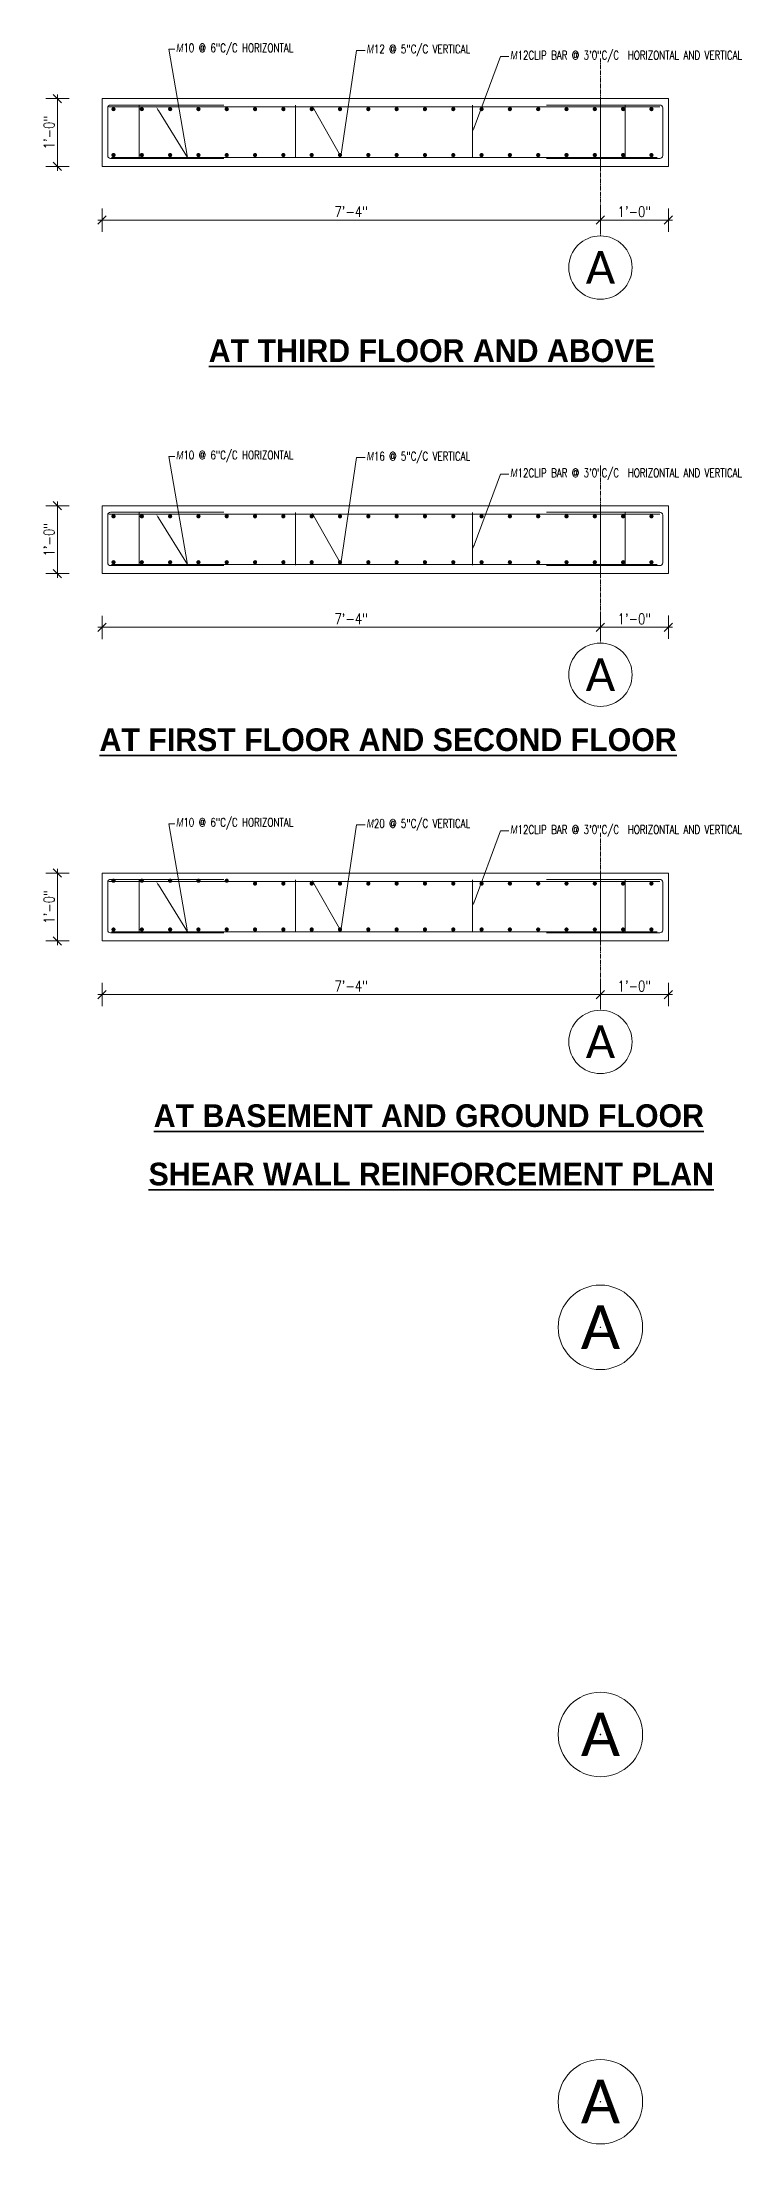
# Model space of a CAD drawing. Header units: inches. Extents: x 0 to 162649, y -36601 to -26324.
# Drawn here: x 160309 to 160432.6, y -31472.9 to -31101.4 of the extents above; entities that cross this region are included whole.
import ezdxf
from ezdxf import colors
from ezdxf.entities.mleader import LeaderData, LeaderLine
from ezdxf.enums import TextEntityAlignment as Align
from ezdxf.math import Vec2, Vec3

# ---------------------------------------------------------------- set-up
doc = ezdxf.new("R2010")
doc.units = ezdxf.units.IN
doc.header["$MEASUREMENT"] = 0
doc.linetypes.add('CENTER2', pattern=[1.125, 0.75, -0.125, 0.125, -0.125])
for name, color, linetype, lineweight in [('concrete outline', 84, 'Continuous', 15), ('dimention', 1, 'Continuous', 13), ('OL_AR_Center line', 253, 'CENTER2', 13), ('OL_AR_SYMBOL', 1, 'Continuous', 5), ('OL_AR_SYMBOL @ 1', 1, 'Continuous', 5), ('OL_AR_SYMBOL @ 128', 1, 'Continuous', 5), ('OL_AR_SYMBOL @ 96', 1, 'Continuous', 5), ('Reinforcement', 20, 'Continuous', 20), ('TEXT', 7, 'Continuous', 9), ('titles', 7, 'Continuous', 35)]:
    doc.layers.add(name, color=color, linetype=linetype, lineweight=lineweight)
doc.styles.add('1-12 Annotative', font='calibri.ttf', dxfattribs={"height": 0.083333})
doc.styles.add('big text', font='GOTHICB.TTF')
doc.styles.add('DIM', font='simplex.shx', dxfattribs={"width": 0.75})
doc.styles.add('rmtext', font='romans.shx', dxfattribs={"width": 0.8})
doc.dimstyles.new('DIM-24', dxfattribs={"dimscale": 24, "dimtxt": 0.078125, "dimasz": 0.0625, "dimexe": 0.0625, "dimexo": 0.015625, "dimgap": 0.015625, "dimtad": 1, "dimdec": 1, "dimzin": 3, "dimdsep": 46, "dimlunit": 4, "dimtxsty": 'rmtext', "dimblk": 'OBLIQUE', "dimcen": 0.09375, "dimdle": 0.03125, "dimclrd": 1, "dimclre": 1, "dimclrt": 2, "dimadec": 0, "dimazin": 0, "dimtfac": 0.75, "dimtdec": 1, "dimtix": 1, "dimtmove": 0, "dimatfit": 3, "dimfxl": 0.0625, "dimfxlon": 1, "dimfrac": 1, "dimtolj": 1, "dimtzin": 0, "dimlwd": -1, "dimlwe": 5, "dimarcsym": 0})

msp = doc.modelspace()

# ---------------------------------------------------------------- texts
at = {"layer": 'titles', "char_height": 4, "attachment_point": 5, "style": 'big text'}
for s, insert in [('{\\LAT THIRD FLOOR AND ABOVE}', (160377.84, -31155.98)), ('{\\LAT FIRST FLOOR AND SECOND FLOOR}', (160370.14, -31224.74)), ('{\\LAT BASEMENT AND GROUND FLOOR}', (160377.34, -31291.19)), ('{\\LSHEAR WALL REINFORCEMENT PLAN}', (160377.76, -31301.51))]:
    msp.add_mtext(s, dxfattribs=dict(at, insert=insert))

# ---------------------------------------------------------------- blocks, each defined once
blk = doc.blocks.new('Grid_Head 1-12')
blk.add_circle((0, 0), 0.0833)
at = {"style": '1-12 Annotative'}
blk.add_attdef('0', text='', height=0.0859, dxfattribs=at).set_placement((0.0002, 0.0003), align=Align.MIDDLE_CENTER)
blk = doc.blocks.new('*U1475')
at = {"layer": 'OL_AR_SYMBOL @ 1', "color": 250, "true_color": 0x3b3b3b}
ref = blk.add_blockref('Grid_Head 1-12', (160407.63, -31465.45), dxfattribs=dict(at, xscale=0.7, yscale=0.7, zscale=0.7))
ref.add_attrib('0', 'A', dxfattribs={"layer": '0', "color": 9, "true_color": 0xc7c7c7, "height": 0.0602, "style": '1-12 Annotative'}).set_placement((160407.63, -31465.45), align=Align.MIDDLE_CENTER)
at = {"layer": 'OL_AR_SYMBOL @ 128', "color": 250, "true_color": 0x3b3b3b}
ref = blk.add_blockref('Grid_Head 1-12', (160407.63, -31465.45), dxfattribs=dict(at, xscale=89.6, yscale=89.6, zscale=89.6))
ref.add_attrib('0', 'A', dxfattribs={"layer": '0', "color": 9, "true_color": 0xc7c7c7, "height": 7.7, "style": '1-12 Annotative'}).set_placement((160407.64, -31465.42), align=Align.MIDDLE_CENTER)
at = {"layer": 'OL_AR_SYMBOL @ 96', "color": 250, "true_color": 0x3b3b3b}
ref = blk.add_blockref('Grid_Head 1-12', (160407.63, -31278.13), dxfattribs=dict(at, xscale=67.19999999999999, yscale=67.19999999999999, zscale=67.19999999999999))
ref.add_attrib('0', 'A', dxfattribs={"layer": '0', "color": 9, "true_color": 0xc7c7c7, "height": 5.77, "style": '1-12 Annotative'}).set_placement((160407.64, -31278.11), align=Align.MIDDLE_CENTER)
blk = doc.blocks.new('_Oblique')
for p, q in [((-0.49, -0.49), (0.49, 0.49)), ((0, -1.37), (0, 1.38))]:
    blk.add_line(p, q)
blk = doc.blocks.new('*D824')
at = {"layer": 'Defpoints', "color": 0, "transparency": 16777216}
for p in [(160311.75, -31248.28), (160319.63, -31248.28), (160319.63, -31260.28)]:
    blk.add_point(p, dxfattribs=at)
at = {"layer": 'dimention', "color": 1, "transparency": 16777216}
blk.add_line((160311.75, -31261.03), (160311.75, -31247.53), dxfattribs=at)
at = {"layer": 'dimention', "color": 1, "lineweight": 5, "transparency": 16777216}
for p, q in [((160313.25, -31248.28), (160310.25, -31248.28)), ((160313.25, -31260.28), (160310.25, -31260.28))]:
    blk.add_line(p, q, dxfattribs=at)
at = {"layer": 'dimention', "color": 1, "transparency": 16777216, "xscale": 1.5, "yscale": 1.5, "zscale": 1.5}
for p, rotation in [((160311.75, -31248.28), 90), ((160311.75, -31260.28), 270)]:
    blk.add_blockref('_Oblique', p, dxfattribs=dict(at, rotation=rotation))
at = {"layer": 'dimention', "color": 2, "transparency": 16777216, "insert": (160310.26, -31254.28), "char_height": 1.875, "attachment_point": 5, "rotation": 90, "style": 'rmtext'}
blk.add_mtext('\\A1;1\'-0"', dxfattribs=at)
blk = doc.blocks.new('*D882')
at = {"layer": 'Defpoints', "color": 0, "transparency": 16777216}
for p in [(160319.63, -31260.28), (160407.63, -31264.51), (160407.63, -31269.76)]:
    blk.add_point(p, dxfattribs=at)
at = {"layer": 'dimention', "color": 1, "transparency": 16777216}
blk.add_line((160318.88, -31269.76), (160408.38, -31269.76), dxfattribs=at)
at = {"layer": 'dimention', "color": 1, "lineweight": 5, "transparency": 16777216}
for p, q in [((160319.63, -31268.26), (160319.63, -31271.26)), ((160407.63, -31268.26), (160407.63, -31271.26))]:
    blk.add_line(p, q, dxfattribs=at)
at = {"layer": 'dimention', "color": 1, "transparency": 16777216, "xscale": 1.5, "yscale": 1.5, "zscale": 1.5, "rotation": 180}
blk.add_blockref('_Oblique', (160319.63, -31269.76), dxfattribs=at)
at = {"layer": 'dimention', "color": 1, "transparency": 16777216, "xscale": 1.5, "yscale": 1.5, "zscale": 1.5}
blk.add_blockref('_Oblique', (160407.63, -31269.76), dxfattribs=at)
at = {"layer": 'dimention', "color": 2, "transparency": 16777216, "insert": (160363.63, -31268.26), "char_height": 1.875, "attachment_point": 5, "style": 'rmtext'}
blk.add_mtext('\\A1;7\'-4"', dxfattribs=at)
blk = doc.blocks.new('*D883')
at = {"layer": 'Defpoints', "color": 0, "transparency": 16777216}
for p in [(160419.63, -31260.28), (160407.63, -31264.51), (160419.63, -31269.76)]:
    blk.add_point(p, dxfattribs=at)
at = {"layer": 'dimention', "color": 1, "transparency": 16777216}
blk.add_line((160406.88, -31269.76), (160420.38, -31269.76), dxfattribs=at)
at = {"layer": 'dimention', "color": 1, "lineweight": 5, "transparency": 16777216}
for p, q in [((160407.63, -31268.26), (160407.63, -31271.26)), ((160419.63, -31268.26), (160419.63, -31271.26))]:
    blk.add_line(p, q, dxfattribs=at)
at = {"layer": 'dimention', "color": 1, "transparency": 16777216, "xscale": 1.5, "yscale": 1.5, "zscale": 1.5, "rotation": 180}
blk.add_blockref('_Oblique', (160407.63, -31269.76), dxfattribs=at)
at = {"layer": 'dimention', "color": 1, "transparency": 16777216, "xscale": 1.5, "yscale": 1.5, "zscale": 1.5}
blk.add_blockref('_Oblique', (160419.63, -31269.76), dxfattribs=at)
at = {"layer": 'dimention', "color": 2, "transparency": 16777216, "insert": (160413.63, -31268.26), "char_height": 1.875, "attachment_point": 5, "style": 'rmtext'}
blk.add_mtext('\\A1;1\'-0"', dxfattribs=at)
blk = doc.blocks.new('*U1476')
at = {"layer": 'OL_AR_SYMBOL @ 1', "color": 250, "true_color": 0x3b3b3b}
ref = blk.add_blockref('Grid_Head 1-12', (160407.63, -31400.55), dxfattribs=dict(at, xscale=0.7, yscale=0.7, zscale=0.7))
ref.add_attrib('0', 'A', dxfattribs={"layer": '0', "color": 9, "true_color": 0xc7c7c7, "height": 0.0602, "style": '1-12 Annotative'}).set_placement((160407.63, -31400.55), align=Align.MIDDLE_CENTER)
at = {"layer": 'OL_AR_SYMBOL @ 128', "color": 250, "true_color": 0x3b3b3b}
ref = blk.add_blockref('Grid_Head 1-12', (160407.63, -31400.55), dxfattribs=dict(at, xscale=89.6, yscale=89.6, zscale=89.6))
ref.add_attrib('0', 'A', dxfattribs={"layer": '0', "color": 9, "true_color": 0xc7c7c7, "height": 7.7, "style": '1-12 Annotative'}).set_placement((160407.64, -31400.52), align=Align.MIDDLE_CENTER)
at = {"layer": 'OL_AR_SYMBOL @ 96', "color": 250, "true_color": 0x3b3b3b}
ref = blk.add_blockref('Grid_Head 1-12', (160407.63, -31213.23), dxfattribs=dict(at, xscale=67.19999999999999, yscale=67.19999999999999, zscale=67.19999999999999))
ref.add_attrib('0', 'A', dxfattribs={"layer": '0', "color": 9, "true_color": 0xc7c7c7, "height": 5.77, "style": '1-12 Annotative'}).set_placement((160407.64, -31213.21), align=Align.MIDDLE_CENTER)
blk = doc.blocks.new('*D825')
at = {"layer": 'Defpoints', "color": 0, "transparency": 16777216}
for p in [(160311.75, -31183.37), (160319.63, -31183.37), (160319.63, -31195.37)]:
    blk.add_point(p, dxfattribs=at)
at = {"layer": 'dimention', "color": 1, "lineweight": 5, "transparency": 16777216}
for p, q in [((160313.25, -31183.37), (160310.25, -31183.37)), ((160313.25, -31195.37), (160310.25, -31195.37))]:
    blk.add_line(p, q, dxfattribs=at)
at = {"layer": 'dimention', "color": 1, "transparency": 16777216}
blk.add_line((160311.75, -31196.12), (160311.75, -31182.62), dxfattribs=at)
at = {"layer": 'dimention', "color": 1, "transparency": 16777216, "xscale": 1.5, "yscale": 1.5, "zscale": 1.5}
for p, rotation in [((160311.75, -31183.37), 90), ((160311.75, -31195.37), 270)]:
    blk.add_blockref('_Oblique', p, dxfattribs=dict(at, rotation=rotation))
at = {"layer": 'dimention', "color": 2, "transparency": 16777216, "insert": (160310.26, -31189.37), "char_height": 1.875, "attachment_point": 5, "rotation": 90, "style": 'rmtext'}
blk.add_mtext('\\A1;1\'-0"', dxfattribs=at)
blk = doc.blocks.new('*D884')
at = {"layer": 'Defpoints', "color": 0, "transparency": 16777216}
for p in [(160319.63, -31195.37), (160407.63, -31199.6), (160407.63, -31204.85)]:
    blk.add_point(p, dxfattribs=at)
at = {"layer": 'dimention', "color": 1, "transparency": 16777216}
blk.add_line((160318.88, -31204.85), (160408.38, -31204.85), dxfattribs=at)
at = {"layer": 'dimention', "color": 1, "lineweight": 5, "transparency": 16777216}
for p, q in [((160319.63, -31203.35), (160319.63, -31206.35)), ((160407.63, -31203.35), (160407.63, -31206.35))]:
    blk.add_line(p, q, dxfattribs=at)
at = {"layer": 'dimention', "color": 1, "transparency": 16777216, "xscale": 1.5, "yscale": 1.5, "zscale": 1.5, "rotation": 180}
blk.add_blockref('_Oblique', (160319.63, -31204.85), dxfattribs=at)
at = {"layer": 'dimention', "color": 1, "transparency": 16777216, "xscale": 1.5, "yscale": 1.5, "zscale": 1.5}
blk.add_blockref('_Oblique', (160407.63, -31204.85), dxfattribs=at)
at = {"layer": 'dimention', "color": 2, "transparency": 16777216, "insert": (160363.63, -31203.36), "char_height": 1.875, "attachment_point": 5, "style": 'rmtext'}
blk.add_mtext('\\A1;7\'-4"', dxfattribs=at)
blk = doc.blocks.new('*D885')
at = {"layer": 'Defpoints', "color": 0, "transparency": 16777216}
for p in [(160419.63, -31195.37), (160407.63, -31199.6), (160419.63, -31204.85)]:
    blk.add_point(p, dxfattribs=at)
at = {"layer": 'dimention', "color": 1, "transparency": 16777216}
blk.add_line((160406.88, -31204.85), (160420.38, -31204.85), dxfattribs=at)
at = {"layer": 'dimention', "color": 1, "lineweight": 5, "transparency": 16777216}
for p, q in [((160407.63, -31203.35), (160407.63, -31206.35)), ((160419.63, -31203.35), (160419.63, -31206.35))]:
    blk.add_line(p, q, dxfattribs=at)
at = {"layer": 'dimention', "color": 1, "transparency": 16777216, "xscale": 1.5, "yscale": 1.5, "zscale": 1.5, "rotation": 180}
blk.add_blockref('_Oblique', (160407.63, -31204.85), dxfattribs=at)
at = {"layer": 'dimention', "color": 1, "transparency": 16777216, "xscale": 1.5, "yscale": 1.5, "zscale": 1.5}
blk.add_blockref('_Oblique', (160419.63, -31204.85), dxfattribs=at)
at = {"layer": 'dimention', "color": 2, "transparency": 16777216, "insert": (160413.63, -31203.36), "char_height": 1.875, "attachment_point": 5, "style": 'rmtext'}
blk.add_mtext('\\A1;1\'-0"', dxfattribs=at)
blk = doc.blocks.new('*U1477')
at = {"layer": 'OL_AR_SYMBOL @ 1', "color": 250, "true_color": 0x3b3b3b}
ref = blk.add_blockref('Grid_Head 1-12', (160407.63, -31328.58), dxfattribs=dict(at, xscale=0.7, yscale=0.7, zscale=0.7))
ref.add_attrib('0', 'A', dxfattribs={"layer": '0', "color": 9, "true_color": 0xc7c7c7, "height": 0.0602, "style": '1-12 Annotative'}).set_placement((160407.63, -31328.58), align=Align.MIDDLE_CENTER)
at = {"layer": 'OL_AR_SYMBOL @ 128', "color": 250, "true_color": 0x3b3b3b}
ref = blk.add_blockref('Grid_Head 1-12', (160407.63, -31328.58), dxfattribs=dict(at, xscale=89.6, yscale=89.6, zscale=89.6))
ref.add_attrib('0', 'A', dxfattribs={"layer": '0', "color": 9, "true_color": 0xc7c7c7, "height": 7.7, "style": '1-12 Annotative'}).set_placement((160407.64, -31328.55), align=Align.MIDDLE_CENTER)
at = {"layer": 'OL_AR_SYMBOL @ 96', "color": 250, "true_color": 0x3b3b3b}
ref = blk.add_blockref('Grid_Head 1-12', (160407.63, -31141.26), dxfattribs=dict(at, xscale=67.19999999999999, yscale=67.19999999999999, zscale=67.19999999999999))
ref.add_attrib('0', 'A', dxfattribs={"layer": '0', "color": 9, "true_color": 0xc7c7c7, "height": 5.77, "style": '1-12 Annotative'}).set_placement((160407.64, -31141.24), align=Align.MIDDLE_CENTER)
blk = doc.blocks.new('*D845')
at = {"layer": 'Defpoints', "color": 0, "transparency": 16777216}
for p in [(160311.75, -31111.4), (160319.63, -31111.4), (160319.63, -31123.4)]:
    blk.add_point(p, dxfattribs=at)
at = {"layer": 'dimention', "color": 1, "lineweight": 5, "transparency": 16777216}
for p, q in [((160313.25, -31111.4), (160310.25, -31111.4)), ((160313.25, -31123.4), (160310.25, -31123.4))]:
    blk.add_line(p, q, dxfattribs=at)
at = {"layer": 'dimention', "color": 1, "transparency": 16777216}
blk.add_line((160311.75, -31124.15), (160311.75, -31110.65), dxfattribs=at)
at = {"layer": 'dimention', "color": 1, "transparency": 16777216, "xscale": 1.5, "yscale": 1.5, "zscale": 1.5}
for p, rotation in [((160311.75, -31111.4), 90), ((160311.75, -31123.4), 270)]:
    blk.add_blockref('_Oblique', p, dxfattribs=dict(at, rotation=rotation))
at = {"layer": 'dimention', "color": 2, "transparency": 16777216, "insert": (160310.26, -31117.4), "char_height": 1.875, "attachment_point": 5, "rotation": 90, "style": 'rmtext'}
blk.add_mtext('\\A1;1\'-0"', dxfattribs=at)
blk = doc.blocks.new('*D898')
at = {"layer": 'Defpoints', "color": 0, "transparency": 16777216}
for p in [(160319.63, -31123.4), (160407.63, -31127.63), (160407.63, -31132.88)]:
    blk.add_point(p, dxfattribs=at)
at = {"layer": 'dimention', "color": 1, "lineweight": 5, "transparency": 16777216}
for p, q in [((160319.63, -31131.38), (160319.63, -31134.38)), ((160407.63, -31131.38), (160407.63, -31134.38))]:
    blk.add_line(p, q, dxfattribs=at)
at = {"layer": 'dimention', "color": 1, "transparency": 16777216}
blk.add_line((160318.88, -31132.88), (160408.38, -31132.88), dxfattribs=at)
at = {"layer": 'dimention', "color": 1, "transparency": 16777216, "xscale": 1.5, "yscale": 1.5, "zscale": 1.5, "rotation": 180}
blk.add_blockref('_Oblique', (160319.63, -31132.88), dxfattribs=at)
at = {"layer": 'dimention', "color": 1, "transparency": 16777216, "xscale": 1.5, "yscale": 1.5, "zscale": 1.5}
blk.add_blockref('_Oblique', (160407.63, -31132.88), dxfattribs=at)
at = {"layer": 'dimention', "color": 2, "transparency": 16777216, "insert": (160363.63, -31131.39), "char_height": 1.875, "attachment_point": 5, "style": 'rmtext'}
blk.add_mtext('\\A1;7\'-4"', dxfattribs=at)
blk = doc.blocks.new('*D899')
at = {"layer": 'Defpoints', "color": 0, "transparency": 16777216}
for p in [(160419.63, -31123.4), (160407.63, -31127.63), (160419.63, -31132.88)]:
    blk.add_point(p, dxfattribs=at)
at = {"layer": 'dimention', "color": 1, "lineweight": 5, "transparency": 16777216}
for p, q in [((160407.63, -31131.38), (160407.63, -31134.38)), ((160419.63, -31131.38), (160419.63, -31134.38))]:
    blk.add_line(p, q, dxfattribs=at)
at = {"layer": 'dimention', "color": 1, "transparency": 16777216}
blk.add_line((160406.88, -31132.88), (160420.38, -31132.88), dxfattribs=at)
at = {"layer": 'dimention', "color": 1, "transparency": 16777216, "xscale": 1.5, "yscale": 1.5, "zscale": 1.5, "rotation": 180}
blk.add_blockref('_Oblique', (160407.63, -31132.88), dxfattribs=at)
at = {"layer": 'dimention', "color": 1, "transparency": 16777216, "xscale": 1.5, "yscale": 1.5, "zscale": 1.5}
blk.add_blockref('_Oblique', (160419.63, -31132.88), dxfattribs=at)
at = {"layer": 'dimention', "color": 2, "transparency": 16777216, "insert": (160413.63, -31131.39), "char_height": 1.875, "attachment_point": 5, "style": 'rmtext'}
blk.add_mtext('\\A1;1\'-0"', dxfattribs=at)

# ---------------------------------------------------------------- dimensions: what is measured, and where the dimension line sits
at = {"layer": 'dimention'}
for base, p1, p2, picture, middle in [((160311.75, -31111.4), (160319.63, -31123.4), (160319.63, -31111.4), '*D845', (160310.26, -31117.4)), ((160311.75, -31183.37), (160319.63, -31195.37), (160319.63, -31183.37), '*D825', (160310.26, -31189.37)), ((160311.75, -31248.28), (160319.63, -31260.28), (160319.63, -31248.28), '*D824', (160310.26, -31254.28))]:
    dim = msp.add_linear_dim(base=base, p1=p1, p2=p2, angle=90, dimstyle='DIM-24', dxfattribs=at)
    dim.commit()
    dim.dimension.update_dxf_attribs({"geometry": picture, "text_midpoint": middle})
for base, p1, p2, picture, middle in [((160407.63, -31132.88), (160319.63, -31123.4), (160407.63, -31127.63), '*D898', (160363.63, -31131.39)), ((160419.63, -31132.88), (160407.63, -31127.63), (160419.63, -31123.4), '*D899', (160413.63, -31131.39)), ((160407.63, -31204.85), (160319.63, -31195.37), (160407.63, -31199.6), '*D884', (160363.63, -31203.36)), ((160419.63, -31204.85), (160407.63, -31199.6), (160419.63, -31195.37), '*D885', (160413.63, -31203.36)), ((160407.63, -31269.76), (160319.63, -31260.28), (160407.63, -31264.51), '*D882', (160363.63, -31268.26)), ((160419.63, -31269.76), (160407.63, -31264.51), (160419.63, -31260.28), '*D883', (160413.63, -31268.26))]:
    dim = msp.add_linear_dim(base=base, p1=p1, p2=p2, dimstyle='DIM-24', override={"dimtmove": 1}, dxfattribs=at)
    dim.commit()
    dim.dimension.update_dxf_attribs({"geometry": picture, "text_midpoint": middle})

# ---------------------------------------------------------------- linework, layer by layer
at = {"layer": 'concrete outline'}
for p, q in [((160319.63, -31111.4), (160419.63, -31111.4)), ((160319.63, -31111.4), (160319.63, -31123.4)), ((160407.63, -31111.4), (160407.63, -31123.4)), ((160419.63, -31111.4), (160419.63, -31123.4)), ((160419.63, -31123.4), (160319.63, -31123.4)), ((160319.63, -31183.37), (160419.63, -31183.37)), ((160319.63, -31183.37), (160319.63, -31195.37)), ((160407.63, -31183.37), (160407.63, -31195.37)), ((160419.63, -31183.37), (160419.63, -31195.37)), ((160419.63, -31195.37), (160319.63, -31195.37)), ((160319.63, -31248.28), (160419.63, -31248.28)), ((160319.63, -31248.28), (160319.63, -31260.28)), ((160407.63, -31248.28), (160407.63, -31260.28)), ((160419.63, -31248.28), (160419.63, -31260.28)), ((160419.63, -31260.28), (160319.63, -31260.28))]:
    msp.add_line(p, q, dxfattribs=at)
at = {"layer": 'dimention'}
for p, q in [((160326.15, -31121.89), (160326.15, -31112.58)), ((160353.76, -31121.89), (160353.76, -31112.58)), ((160385.06, -31121.89), (160385.06, -31112.58)), ((160411.99, -31121.89), (160411.99, -31112.58)), ((160326.15, -31193.85), (160326.15, -31184.55)), ((160353.76, -31193.85), (160353.76, -31184.55)), ((160385.06, -31193.85), (160385.06, -31184.55)), ((160411.99, -31193.85), (160411.99, -31184.55)), ((160326.15, -31258.76), (160326.15, -31249.46)), ((160353.76, -31258.76), (160353.76, -31249.46)), ((160385.06, -31258.76), (160385.06, -31249.46)), ((160411.99, -31258.76), (160411.99, -31249.46))]:
    msp.add_line(p, q, dxfattribs=at)
for points in [[(160341.13, -31121.98), (160321.13, -31121.98, -0.414214), (160320.63, -31121.48), (160320.63, -31113.04, -0.414214), (160321.13, -31112.54), (160341.13, -31112.54)], [(160398.13, -31121.98), (160418.13, -31121.98, 0.414214), (160418.63, -31121.48), (160418.63, -31113.04, 0.414214), (160418.13, -31112.54), (160398.13, -31112.54)], [(160341.13, -31193.95), (160321.13, -31193.95, -0.414214), (160320.63, -31193.45), (160320.63, -31185.01, -0.414214), (160321.13, -31184.51), (160341.13, -31184.51)], [(160398.13, -31193.95), (160418.13, -31193.95, 0.414214), (160418.63, -31193.45), (160418.63, -31185.01, 0.414214), (160418.13, -31184.51), (160398.13, -31184.51)], [(160341.13, -31258.86), (160321.13, -31258.86, -0.414214), (160320.63, -31258.36), (160320.63, -31249.91, -0.414214), (160321.13, -31249.41), (160341.13, -31249.41)], [(160398.13, -31258.86), (160418.13, -31258.86, 0.414214), (160418.63, -31258.36), (160418.63, -31249.91, 0.414214), (160418.13, -31249.41), (160398.13, -31249.41)]]:
    msp.add_lwpolyline(points, format="xyb", dxfattribs=at)
at = {"layer": 'OL_AR_Center line'}
for p, q in [((160407.63, -31104.29), (160407.63, -31135.66)), ((160407.63, -31104.29), (160407.63, -31135.66)), ((160407.63, -31176.26), (160407.63, -31207.63)), ((160407.63, -31176.26), (160407.63, -31207.63)), ((160407.63, -31241.16), (160407.63, -31272.53)), ((160407.63, -31241.16), (160407.63, -31272.53))]:
    msp.add_line(p, q, dxfattribs=at)
at = {"layer": 'Reinforcement'}
for p, q in [((160320.82, -31112.87), (160418.13, -31112.87)), ((160417.63, -31121.8), (160321.32, -31121.8)), ((160320.82, -31184.84), (160418.13, -31184.84)), ((160417.63, -31193.77), (160321.32, -31193.77)), ((160320.82, -31249.75), (160418.13, -31249.75)), ((160417.63, -31258.68), (160321.32, -31258.68))]:
    msp.add_line(p, q, dxfattribs=at)
at = {"layer": 'Reinforcement', "const_width": 0.366}
for points in [[(160321.46, -31113.26, 1), (160321.83, -31113.26, 1)], [(160326.46, -31113.26, 1), (160326.83, -31113.26, 1)], [(160331.46, -31113.26, 1), (160331.83, -31113.26, 1)], [(160336.46, -31113.26, 1), (160336.83, -31113.26, 1)], [(160341.46, -31113.26, 1), (160341.83, -31113.26, 1)], [(160346.46, -31113.26, 1), (160346.83, -31113.26, 1)], [(160351.46, -31113.26, 1), (160351.83, -31113.26, 1)], [(160356.46, -31113.26, 1), (160356.83, -31113.26, 1)], [(160361.46, -31113.26, 1), (160361.83, -31113.26, 1)], [(160366.46, -31113.26, 1), (160366.83, -31113.26, 1)], [(160371.46, -31113.26, 1), (160371.83, -31113.26, 1)], [(160376.46, -31113.26, 1), (160376.83, -31113.26, 1)], [(160381.46, -31113.26, 1), (160381.83, -31113.26, 1)], [(160386.46, -31113.26, 1), (160386.83, -31113.26, 1)], [(160391.46, -31113.26, 1), (160391.83, -31113.26, 1)], [(160396.46, -31113.26, 1), (160396.83, -31113.26, 1)], [(160401.46, -31113.26, 1), (160401.83, -31113.26, 1)], [(160406.46, -31113.26, 1), (160406.83, -31113.26, 1)], [(160411.46, -31113.26, 1), (160411.83, -31113.26, 1)], [(160416.46, -31113.26, 1), (160416.83, -31113.26, 1)], [(160321.46, -31121.38, -1), (160321.83, -31121.38, -1)], [(160326.46, -31121.38, -1), (160326.83, -31121.38, -1)], [(160331.46, -31121.38, -1), (160331.83, -31121.38, -1)], [(160336.46, -31121.38, -1), (160336.83, -31121.38, -1)], [(160341.46, -31121.38, -1), (160341.83, -31121.38, -1)], [(160346.46, -31121.38, -1), (160346.83, -31121.38, -1)], [(160351.46, -31121.38, -1), (160351.83, -31121.38, -1)], [(160356.46, -31121.38, -1), (160356.83, -31121.38, -1)], [(160361.46, -31121.38, -1), (160361.83, -31121.38, -1)], [(160366.46, -31121.38, -1), (160366.83, -31121.38, -1)], [(160371.46, -31121.38, -1), (160371.83, -31121.38, -1)], [(160376.46, -31121.38, -1), (160376.83, -31121.38, -1)], [(160381.46, -31121.38, -1), (160381.83, -31121.38, -1)], [(160386.46, -31121.38, -1), (160386.83, -31121.38, -1)], [(160391.46, -31121.38, -1), (160391.83, -31121.38, -1)], [(160396.46, -31121.38, -1), (160396.83, -31121.38, -1)], [(160401.46, -31121.38, -1), (160401.83, -31121.38, -1)], [(160406.46, -31121.38, -1), (160406.83, -31121.38, -1)], [(160411.46, -31121.38, -1), (160411.83, -31121.38, -1)], [(160416.46, -31121.38, -1), (160416.83, -31121.38, -1)], [(160321.46, -31185.23, 1), (160321.83, -31185.23, 1)], [(160326.46, -31185.23, 1), (160326.83, -31185.23, 1)], [(160331.46, -31185.23, 1), (160331.83, -31185.23, 1)], [(160336.46, -31185.23, 1), (160336.83, -31185.23, 1)], [(160341.46, -31185.23, 1), (160341.83, -31185.23, 1)], [(160346.46, -31185.23, 1), (160346.83, -31185.23, 1)], [(160351.46, -31185.23, 1), (160351.83, -31185.23, 1)], [(160356.46, -31185.23, 1), (160356.83, -31185.23, 1)], [(160361.46, -31185.23, 1), (160361.83, -31185.23, 1)], [(160366.46, -31185.23, 1), (160366.83, -31185.23, 1)], [(160371.46, -31185.23, 1), (160371.83, -31185.23, 1)], [(160376.46, -31185.23, 1), (160376.83, -31185.23, 1)], [(160381.46, -31185.23, 1), (160381.83, -31185.23, 1)], [(160386.46, -31185.23, 1), (160386.83, -31185.23, 1)], [(160391.46, -31185.23, 1), (160391.83, -31185.23, 1)], [(160396.46, -31185.23, 1), (160396.83, -31185.23, 1)], [(160401.46, -31185.23, 1), (160401.83, -31185.23, 1)], [(160406.46, -31185.23, 1), (160406.83, -31185.23, 1)], [(160411.46, -31185.23, 1), (160411.83, -31185.23, 1)], [(160416.46, -31185.23, 1), (160416.83, -31185.23, 1)], [(160321.46, -31193.35, -1), (160321.83, -31193.35, -1)], [(160326.46, -31193.35, -1), (160326.83, -31193.35, -1)], [(160331.46, -31193.35, -1), (160331.83, -31193.35, -1)], [(160336.46, -31193.35, -1), (160336.83, -31193.35, -1)], [(160341.46, -31193.35, -1), (160341.83, -31193.35, -1)], [(160346.46, -31193.35, -1), (160346.83, -31193.35, -1)], [(160351.46, -31193.35, -1), (160351.83, -31193.35, -1)], [(160356.46, -31193.35, -1), (160356.83, -31193.35, -1)], [(160361.46, -31193.35, -1), (160361.83, -31193.35, -1)], [(160366.46, -31193.35, -1), (160366.83, -31193.35, -1)], [(160371.46, -31193.35, -1), (160371.83, -31193.35, -1)], [(160376.46, -31193.35, -1), (160376.83, -31193.35, -1)], [(160381.46, -31193.35, -1), (160381.83, -31193.35, -1)], [(160386.46, -31193.35, -1), (160386.83, -31193.35, -1)], [(160391.46, -31193.35, -1), (160391.83, -31193.35, -1)], [(160396.46, -31193.35, -1), (160396.83, -31193.35, -1)], [(160401.46, -31193.35, -1), (160401.83, -31193.35, -1)], [(160406.46, -31193.35, -1), (160406.83, -31193.35, -1)], [(160411.46, -31193.35, -1), (160411.83, -31193.35, -1)], [(160416.46, -31193.35, -1), (160416.83, -31193.35, -1)], [(160321.46, -31249.64, 1), (160321.83, -31249.64, 1)], [(160326.46, -31249.64, 1), (160326.83, -31249.64, 1)], [(160331.46, -31249.64, 1), (160331.83, -31249.64, 1)], [(160336.46, -31249.64, 1), (160336.83, -31249.64, 1)], [(160341.46, -31249.64, 1), (160341.83, -31249.64, 1)], [(160346.46, -31250.14, 1), (160346.83, -31250.14, 1)], [(160351.46, -31250.14, 1), (160351.83, -31250.14, 1)], [(160356.46, -31250.14, 1), (160356.83, -31250.14, 1)], [(160361.46, -31250.14, 1), (160361.83, -31250.14, 1)], [(160366.46, -31250.14, 1), (160366.83, -31250.14, 1)], [(160371.46, -31250.14, 1), (160371.83, -31250.14, 1)], [(160376.46, -31250.14, 1), (160376.83, -31250.14, 1)], [(160381.46, -31250.14, 1), (160381.83, -31250.14, 1)], [(160386.46, -31250.14, 1), (160386.83, -31250.14, 1)], [(160391.46, -31250.14, 1), (160391.83, -31250.14, 1)], [(160396.46, -31250.14, 1), (160396.83, -31250.14, 1)], [(160401.46, -31250.14, 1), (160401.83, -31250.14, 1)], [(160406.46, -31250.14, 1), (160406.83, -31250.14, 1)], [(160411.46, -31250.14, 1), (160411.83, -31250.14, 1)], [(160416.46, -31250.14, 1), (160416.83, -31250.14, 1)], [(160321.46, -31258.26, -1), (160321.83, -31258.26, -1)], [(160326.46, -31258.26, -1), (160326.83, -31258.26, -1)], [(160331.46, -31258.26, -1), (160331.83, -31258.26, -1)], [(160336.46, -31258.26, -1), (160336.83, -31258.26, -1)], [(160341.46, -31258.26, -1), (160341.83, -31258.26, -1)], [(160346.46, -31258.26, -1), (160346.83, -31258.26, -1)], [(160351.46, -31258.26, -1), (160351.83, -31258.26, -1)], [(160356.46, -31258.26, -1), (160356.83, -31258.26, -1)], [(160361.46, -31258.26, -1), (160361.83, -31258.26, -1)], [(160366.46, -31258.26, -1), (160366.83, -31258.26, -1)], [(160371.46, -31258.26, -1), (160371.83, -31258.26, -1)], [(160376.46, -31258.26, -1), (160376.83, -31258.26, -1)], [(160381.46, -31258.26, -1), (160381.83, -31258.26, -1)], [(160386.46, -31258.26, -1), (160386.83, -31258.26, -1)], [(160391.46, -31258.26, -1), (160391.83, -31258.26, -1)], [(160396.46, -31258.26, -1), (160396.83, -31258.26, -1)], [(160401.46, -31258.26, -1), (160401.83, -31258.26, -1)], [(160406.46, -31258.26, -1), (160406.83, -31258.26, -1)], [(160411.46, -31258.26, -1), (160411.83, -31258.26, -1)], [(160416.46, -31258.26, -1), (160416.83, -31258.26, -1)]]:
    msp.add_lwpolyline(points, format="xyb", close=True, dxfattribs=at)

# ---------------------------------------------------------------- block references
at = {"layer": 'OL_AR_SYMBOL'}
for name in ['*U1477', '*U1476', '*U1475']:
    msp.add_blockref(name, (0, 0), dxfattribs=at)

msp.set_redraw_order([(e.dxf.handle, doc.entitydb.next_handle()) for e in msp.query("TEXT MTEXT ATTDEF DIMENSION ARC_DIMENSION")])  # texts and dimensions are drawn at this point

# ---------------------------------------------------------------- leaders
at = {"layer": 'TEXT'}
ml = msp.add_multileader_mtext('Standard', dxfattribs=at)
ml.set_content('{\\Fgothici|c0;M}10 @ 6"C/C HORIZONTAL', color=256, style='DIM')
ml.set_leader_properties(color=1, linetype='ByLayer', lineweight=9)
ml.build(insert=Vec2(0, 0))
ml.multileader.update_dxf_attribs({"text_right_attachment_type": 2, "dogleg_length": 0.25, "arrow_head_size": 0.75, "scale": 12})
ctx = ml.context
ctx.base_point, ctx.scale, ctx.char_height, ctx.arrow_head_size, ctx.landing_gap_size, ctx.plane_origin = Vec3(160332.45, -31102.69), 12, 1.5, 0.75, 0.281, Vec3(160359.31, -31099.1)
ctx.right_attachment = 2
notes = []
notes.append((ctx, [(0, (1, 1, 0), (160331.4, -31102.69), (1, 0), 1.05, [(1, [(160329.18, -31112.87), (160334.72, -31121.8)], 0, [])])]))
ctx.mtext.insert, ctx.mtext.flow_direction = Vec3(160332.73, -31101.69), 5
ml = msp.add_multileader_mtext('Standard', dxfattribs=at)
ml.set_content('{\\Fgothici|c0;M}12 @ 5"C/C VERTICAL', color=256, style='DIM')
ml.set_leader_properties(color=1, linetype='ByLayer', lineweight=9)
ml.build(insert=Vec2(0, 0))
ml.multileader.update_dxf_attribs({"text_right_attachment_type": 2, "dogleg_length": 0.25, "arrow_head_size": 0.75, "scale": 12})
ctx = ml.context
ctx.base_point, ctx.scale, ctx.char_height, ctx.arrow_head_size, ctx.landing_gap_size, ctx.plane_origin = Vec3(160366.09, -31102.89), 12, 1.5, 0.75, 0.281, Vec3(160391.1, -31099.45)
ctx.right_attachment = 2
notes.append((ctx, [(0, (1, 1, 0), (160364.58, -31102.89), (1, 0), 1.5, [(1, [(160356.64, -31112.58), (160361.8, -31121.65)], 0, [])])]))
ctx.mtext.insert, ctx.mtext.flow_direction = Vec3(160366.37, -31101.89), 5
ml = msp.add_multileader_mtext('Standard', dxfattribs=at)
ml.set_content('{\\Fgothici|c0;M}12CLIP BAR @ 3\'0"C/C  HORIZONTAL AND VERTICAL', color=256, style='DIM')
ml.set_leader_properties(color=1, linetype='ByLayer', lineweight=9)
ml.build(insert=Vec2(0, 0))
ml.multileader.update_dxf_attribs({"text_right_attachment_type": 2, "dogleg_length": 0.25, "arrow_head_size": 0.75, "scale": 12})
ctx = ml.context
ctx.base_point, ctx.scale, ctx.char_height, ctx.arrow_head_size, ctx.landing_gap_size, ctx.plane_origin = Vec3(160391.46, -31103.98), 12, 1.5, 0.75, 0.281, Vec3(160416.47, -31100.54)
ctx.right_attachment = 2
notes.append((ctx, [(0, (1, 1, 0), (160389.96, -31103.98), (1, 0), 1.5, [(1, [(160385.06, -31117.23)], 0, [])])]))
ctx.mtext.insert, ctx.mtext.flow_direction = Vec3(160391.74, -31102.98), 5
ml = msp.add_multileader_mtext('Standard', dxfattribs=at)
ml.set_content('{\\Fgothici|c0;M}10 @ 6"C/C HORIZONTAL', color=256, style='DIM')
ml.set_leader_properties(color=1, linetype='ByLayer', lineweight=9)
ml.build(insert=Vec2(0, 0))
ml.multileader.update_dxf_attribs({"text_right_attachment_type": 2, "dogleg_length": 0.25, "arrow_head_size": 0.75, "scale": 12})
ctx = ml.context
ctx.base_point, ctx.scale, ctx.char_height, ctx.arrow_head_size, ctx.landing_gap_size, ctx.plane_origin = Vec3(160332.45, -31174.66), 12, 1.5, 0.75, 0.281, Vec3(160359.31, -31171.07)
ctx.right_attachment = 2
notes.append((ctx, [(0, (1, 1, 0), (160331.4, -31174.66), (1, 0), 1.05, [(1, [(160329.18, -31184.84), (160334.72, -31193.77)], 0, [])])]))
ctx.mtext.insert, ctx.mtext.flow_direction = Vec3(160332.73, -31173.66), 5
ml = msp.add_multileader_mtext('Standard', dxfattribs=at)
ml.set_content('{\\Fgothici|c0;M}16 @ 5"C/C VERTICAL', color=256, style='DIM')
ml.set_leader_properties(color=1, linetype='ByLayer', lineweight=9)
ml.build(insert=Vec2(0, 0))
ml.multileader.update_dxf_attribs({"text_right_attachment_type": 2, "dogleg_length": 0.25, "arrow_head_size": 0.75, "scale": 12})
ctx = ml.context
ctx.base_point, ctx.scale, ctx.char_height, ctx.arrow_head_size, ctx.landing_gap_size, ctx.plane_origin = Vec3(160366.09, -31174.86), 12, 1.5, 0.75, 0.281, Vec3(160391.1, -31171.42)
ctx.right_attachment = 2
notes.append((ctx, [(0, (1, 1, 0), (160364.58, -31174.86), (1, 0), 1.5, [(1, [(160356.64, -31184.55), (160361.8, -31193.62)], 0, [])])]))
ctx.mtext.insert, ctx.mtext.flow_direction = Vec3(160366.37, -31173.86), 5
ml = msp.add_multileader_mtext('Standard', dxfattribs=at)
ml.set_content('{\\Fgothici|c0;M}12CLIP BAR @ 3\'0"C/C  HORIZONTAL AND VERTICAL', color=256, style='DIM')
ml.set_leader_properties(color=1, linetype='ByLayer', lineweight=9)
ml.build(insert=Vec2(0, 0))
ml.multileader.update_dxf_attribs({"text_right_attachment_type": 2, "dogleg_length": 0.25, "arrow_head_size": 0.75, "scale": 12})
ctx = ml.context
ctx.base_point, ctx.scale, ctx.char_height, ctx.arrow_head_size, ctx.landing_gap_size, ctx.plane_origin = Vec3(160391.46, -31177.8), 12, 1.5, 0.75, 0.281, Vec3(160416.47, -31174.36)
ctx.right_attachment = 2
notes.append((ctx, [(0, (1, 1, 0), (160389.96, -31177.8), (1, 0), 1.5, [(1, [(160385.06, -31191.05)], 0, [])])]))
ctx.mtext.insert, ctx.mtext.flow_direction = Vec3(160391.74, -31176.8), 5
ml = msp.add_multileader_mtext('Standard', dxfattribs=at)
ml.set_content('{\\Fgothici|c0;M}10 @ 6"C/C HORIZONTAL', color=256, style='DIM')
ml.set_leader_properties(color=1, linetype='ByLayer', lineweight=9)
ml.build(insert=Vec2(0, 0))
ml.multileader.update_dxf_attribs({"text_right_attachment_type": 2, "dogleg_length": 0.25, "arrow_head_size": 0.75, "scale": 12})
ctx = ml.context
ctx.base_point, ctx.scale, ctx.char_height, ctx.arrow_head_size, ctx.landing_gap_size, ctx.plane_origin = Vec3(160332.45, -31239.57), 12, 1.5, 0.75, 0.281, Vec3(160359.31, -31235.98)
ctx.right_attachment = 2
notes.append((ctx, [(0, (1, 1, 0), (160331.4, -31239.57), (1, 0), 1.05, [(1, [(160329.18, -31249.75), (160334.72, -31258.68)], 0, [])])]))
ctx.mtext.insert, ctx.mtext.flow_direction = Vec3(160332.73, -31238.57), 5
ml = msp.add_multileader_mtext('Standard', dxfattribs=at)
ml.set_content('{\\Fgothici|c0;M}20 @ 5"C/C VERTICAL', color=256, style='DIM')
ml.set_leader_properties(color=1, linetype='ByLayer', lineweight=9)
ml.build(insert=Vec2(0, 0))
ml.multileader.update_dxf_attribs({"text_right_attachment_type": 2, "dogleg_length": 0.25, "arrow_head_size": 0.75, "scale": 12})
ctx = ml.context
ctx.base_point, ctx.scale, ctx.char_height, ctx.arrow_head_size, ctx.landing_gap_size, ctx.plane_origin = Vec3(160366.09, -31239.77), 12, 1.5, 0.75, 0.281, Vec3(160391.1, -31236.32)
ctx.right_attachment = 2
notes.append((ctx, [(0, (1, 1, 0), (160364.58, -31239.77), (1, 0), 1.5, [(1, [(160356.64, -31249.46), (160361.8, -31258.52)], 0, [])])]))
ctx.mtext.insert, ctx.mtext.flow_direction = Vec3(160366.37, -31238.77), 5
ml = msp.add_multileader_mtext('Standard', dxfattribs=at)
ml.set_content('{\\Fgothici|c0;M}12CLIP BAR @ 3\'0"C/C  HORIZONTAL AND VERTICAL', color=256, style='DIM')
ml.set_leader_properties(color=1, linetype='ByLayer', lineweight=9)
ml.build(insert=Vec2(0, 0))
ml.multileader.update_dxf_attribs({"text_right_attachment_type": 2, "dogleg_length": 0.25, "arrow_head_size": 0.75, "scale": 12})
ctx = ml.context
ctx.base_point, ctx.scale, ctx.char_height, ctx.arrow_head_size, ctx.landing_gap_size, ctx.plane_origin = Vec3(160391.46, -31240.85), 12, 1.5, 0.75, 0.281, Vec3(160416.47, -31237.41)
ctx.right_attachment = 2
notes.append((ctx, [(0, (1, 1, 0), (160389.96, -31240.85), (1, 0), 1.5, [(1, [(160385.06, -31254.11)], 0, [])])]))
ctx.mtext.insert, ctx.mtext.flow_direction = Vec3(160391.74, -31239.85), 5
for ctx, leaders in notes:
    for number, flags, end, landing, length, lines in leaders:
        leader = LeaderData()
        leader.index, (leader.has_last_leader_line, leader.has_dogleg_vector, leader.attachment_direction) = number, flags
        leader.last_leader_point, leader.dogleg_vector, leader.dogleg_length = Vec3(end), Vec3(landing), length
        for number, points, colour, breaks in lines:
            line = LeaderLine()
            line.index, line.vertices, line.color, line.breaks = number, Vec3.list(points), colors.encode_raw_color(colour), breaks
            leader.lines.append(line)
        ctx.leaders.append(leader)

doc.saveas('drawing.dxf')
